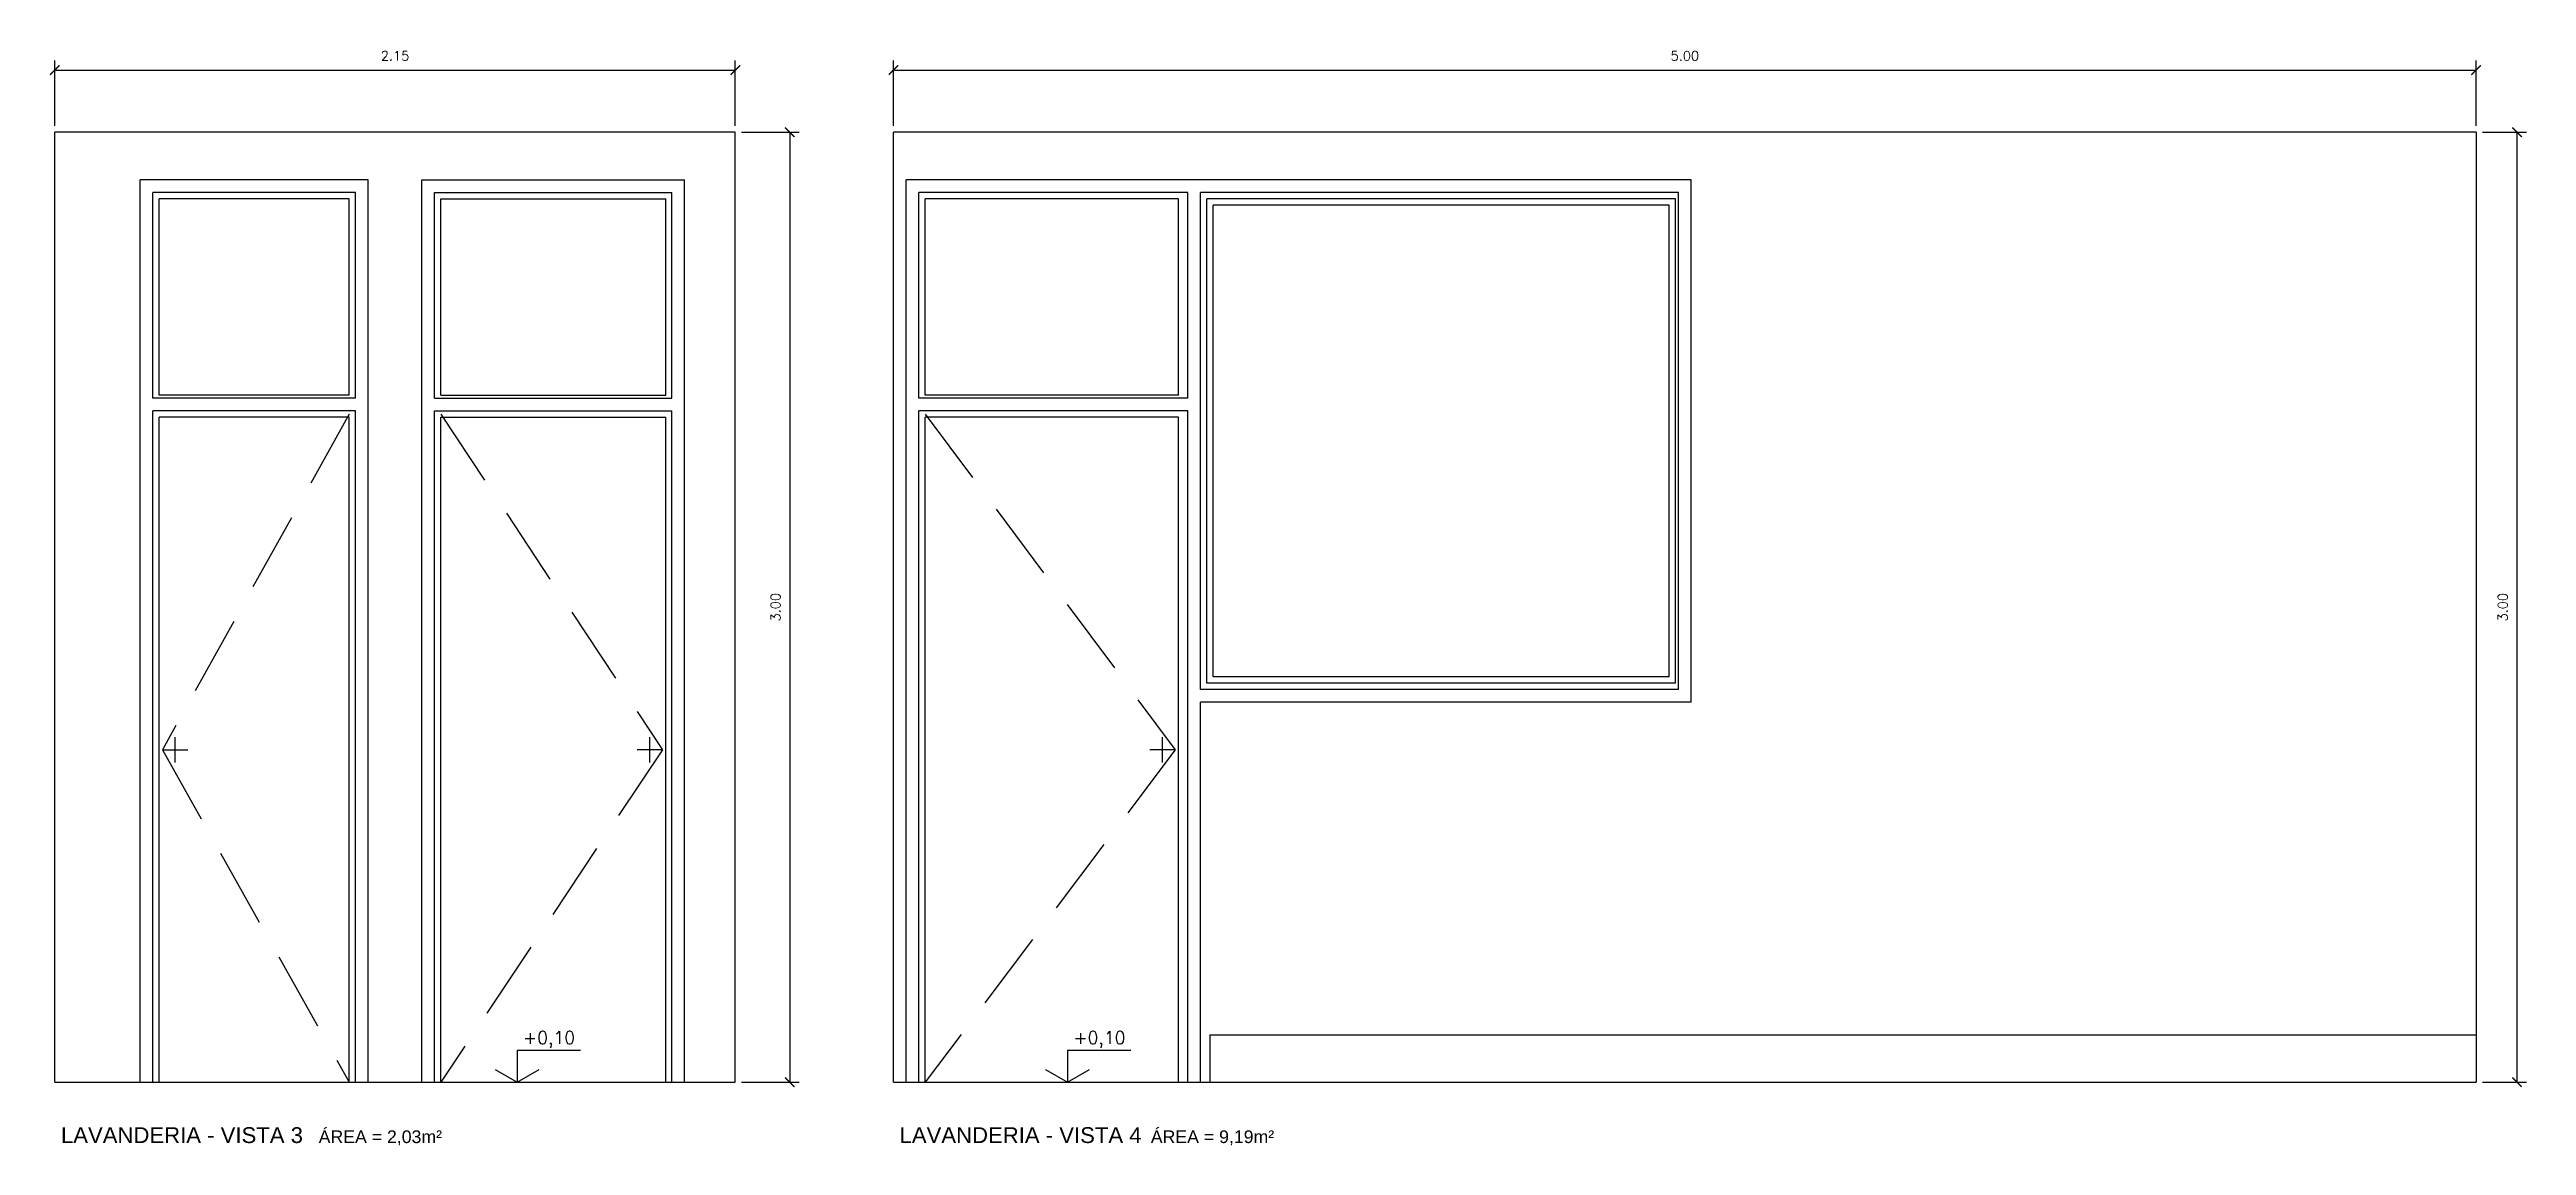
# Model space of a CAD drawing. Header units: millimetres. Extents: x 1 to 250, y 10 to 22.
# Drawn here: x 53.15 to 60.97, y 18.09 to 21.55 of the extents above; entities that cross this region are included whole.
import ezdxf

# ---------------------------------------------------------------- set-up
doc = ezdxf.new("R2010")
doc.units = ezdxf.units.MM
doc.linetypes.add('HIDDEN', pattern=[0.375, 0.25, -0.125])
for name, color, linetype in [('COTAS', 1, 'Continuous'), ('LPROJ', 7, 'HIDDEN'), ('LVISTA02', 1, 'Continuous'), ('NOTAS', 2, 'Continuous'), ('REVEST', 2, 'Continuous')]:
    doc.layers.add(name, color=color, linetype=linetype)
doc.styles.add('60-20', font='romans.shx', dxfattribs={"height": 0.03})
doc.styles.add('60-50', font='romans.shx', dxfattribs={"height": 0.075})
doc.styles.add('80-20', font='romans.shx', dxfattribs={"height": 0.04})
doc.styles.add('ARIAL', font='arial.ttf', dxfattribs={"height": 0.05})
doc.dimstyles.new('20', dxfattribs={"dimtxt": 0.1, "dimasz": 0.075, "dimexe": 0.075, "dimexo": 0.05, "dimgap": 0.075, "dimtad": 1, "dimzin": 4, "dimdsep": 46, "dimtxsty": '60-50', "dimblk1": 'ARCHTICK', "dimblk2": 'ARCHTICK', "dimsah": 1, "dimcen": 2.5, "dimclrt": 3, "dimadec": 0, "dimazin": 0, "dimtfac": 1, "dimtmove": 2, "dimatfit": 3, "dimldrblk": 'ARCHTICK', "dimfxl": 1, "dimarcsym": 0})

msp = doc.modelspace()

# ---------------------------------------------------------------- texts
at = {"layer": 'NOTAS', "color": 3, "style": '80-20'}
for p in [(54.6451, 18.4117), (56.3841, 18.4117)]:
    msp.add_text('+0,10', height=0.04, dxfattribs=at).set_placement(p)
at = {"layer": 'NOTAS', "style": 'ARIAL'}
for s, height, p in [('LAVANDERIA - VISTA 3', 0.05, (53.1853, 18.0988)), ('ÁREA = 2,03m²', 0.04, (53.9995, 18.0987)), ('LAVANDERIA - VISTA 4', 0.05, (55.8348, 18.0988)), ('ÁREA = 9,19m²', 0.04, (56.6285, 18.0987))]:
    msp.add_text(s, height=height, dxfattribs=at).set_placement(p)

# ---------------------------------------------------------------- blocks, each defined once
blk = doc.blocks.new('_ARCHTICK')
at = {"color": 0, "linetype": 'ByBlock', "const_width": 0.15}
blk.add_lwpolyline([(-0.5, -0.5), (0.5, 0.5)], dxfattribs=at)
blk = doc.blocks.new('*D52')
at = {"color": 0, "linetype": 'ByBlock'}
for p, q in [((53.1658, 21.3109), (53.1658, 21.5173)), ((53.1658, 21.4873), (55.3158, 21.4873)), ((55.3158, 21.3109), (55.3158, 21.5173))]:
    blk.add_line(p, q, dxfattribs=at)
at = {"layer": 'DEFPOINTS', "color": 0, "linetype": 'ByBlock'}
for p in [(55.3158, 21.4873), (53.1658, 21.2909), (55.3158, 21.2909)]:
    blk.add_point(p, dxfattribs=at)
at = {"color": 0, "linetype": 'ByBlock', "xscale": 0.03, "yscale": 0.03, "zscale": 0.03, "rotation": 180}
blk.add_blockref('_ARCHTICK', (53.1658, 21.4873), dxfattribs=at)
at = {"color": 0, "linetype": 'ByBlock', "xscale": 0.03, "yscale": 0.03, "zscale": 0.03}
blk.add_blockref('_ARCHTICK', (55.3158, 21.4873), dxfattribs=at)
at = {"color": 3, "linetype": 'ByBlock', "insert": (54.2408, 21.5323), "char_height": 0.03, "attachment_point": 5, "style": '60-20'}
blk.add_mtext('2.15', dxfattribs=at)
blk = doc.blocks.new('*D53')
at = {"color": 0, "linetype": 'ByBlock'}
for p, q in [((55.8158, 21.3109), (55.8158, 21.5173)), ((55.8158, 21.4873), (60.8158, 21.4873)), ((60.8158, 21.3109), (60.8158, 21.5173))]:
    blk.add_line(p, q, dxfattribs=at)
at = {"layer": 'DEFPOINTS', "color": 0, "linetype": 'ByBlock'}
for p in [(60.8158, 21.4873), (55.8158, 21.2909), (60.8158, 21.2909)]:
    blk.add_point(p, dxfattribs=at)
at = {"color": 0, "linetype": 'ByBlock', "xscale": 0.03, "yscale": 0.03, "zscale": 0.03, "rotation": 180}
blk.add_blockref('_ARCHTICK', (55.8158, 21.4873), dxfattribs=at)
at = {"color": 0, "linetype": 'ByBlock', "xscale": 0.03, "yscale": 0.03, "zscale": 0.03}
blk.add_blockref('_ARCHTICK', (60.8158, 21.4873), dxfattribs=at)
at = {"color": 3, "linetype": 'ByBlock', "insert": (58.3158, 21.5323), "char_height": 0.03, "attachment_point": 5, "style": '60-20'}
blk.add_mtext('5.00', dxfattribs=at)
blk = doc.blocks.new('*D162')
at = {"color": 0, "linetype": 'ByBlock'}
for p, q in [((55.3358, 21.2909), (55.5181, 21.2909)), ((55.4881, 21.2909), (55.4881, 18.2909)), ((55.3358, 18.2909), (55.5181, 18.2909))]:
    blk.add_line(p, q, dxfattribs=at)
at = {"layer": 'DEFPOINTS', "color": 0, "linetype": 'ByBlock'}
for p in [(55.3158, 21.2909), (55.3158, 18.2909), (55.4881, 18.2909)]:
    blk.add_point(p, dxfattribs=at)
at = {"color": 0, "linetype": 'ByBlock', "xscale": 0.03, "yscale": 0.03, "zscale": 0.03}
for p, rotation in [((55.4881, 21.2909), 90), ((55.4881, 18.2909), 270)]:
    blk.add_blockref('_ARCHTICK', p, dxfattribs=dict(at, rotation=rotation))
at = {"color": 3, "linetype": 'ByBlock', "insert": (55.4431, 19.7909), "char_height": 0.03, "attachment_point": 5, "rotation": 90, "style": '60-20'}
blk.add_mtext('3.00', dxfattribs=at)
blk = doc.blocks.new('*D163')
at = {"color": 0, "linetype": 'ByBlock'}
for p, q in [((60.8358, 21.2909), (60.9748, 21.2909)), ((60.9448, 21.2909), (60.9448, 18.2909)), ((60.8358, 18.2909), (60.9748, 18.2909))]:
    blk.add_line(p, q, dxfattribs=at)
at = {"layer": 'DEFPOINTS', "color": 0, "linetype": 'ByBlock'}
for p in [(60.8158, 21.2909), (60.8158, 18.2909), (60.9448, 18.2909)]:
    blk.add_point(p, dxfattribs=at)
at = {"color": 0, "linetype": 'ByBlock', "xscale": 0.03, "yscale": 0.03, "zscale": 0.03}
for p, rotation in [((60.9448, 21.2909), 90), ((60.9448, 18.2909), 270)]:
    blk.add_blockref('_ARCHTICK', p, dxfattribs=dict(at, rotation=rotation))
at = {"color": 3, "linetype": 'ByBlock', "insert": (60.8998, 19.7909), "char_height": 0.03, "attachment_point": 5, "rotation": 90, "style": '60-20'}
blk.add_mtext('3.00', dxfattribs=at)

# ---------------------------------------------------------------- dimensions: what is measured, and where the dimension line sits
at = {"layer": 'COTAS'}
for base, p1, p2, picture, middle in [((55.3158, 21.4873), (53.1658, 21.2909), (55.3158, 21.2909), '*D52', (54.2408, 21.5323)), ((60.8158, 21.4873), (55.8158, 21.2909), (60.8158, 21.2909), '*D53', (58.3158, 21.5323))]:
    dim = msp.add_linear_dim(base=base, p1=p1, p2=p2, dimstyle='20', override={"dimtxt": 0.02, "dimasz": 0.03, "dimexe": 0.03, "dimexo": 0.02, "dimgap": 0.03, "dimtxsty": '60-20'}, dxfattribs=at)
    dim.commit()
    dim.dimension.update_dxf_attribs({"geometry": picture, "text_midpoint": middle})
for base, p1, p2, picture, middle in [((55.4881, 18.2909), (55.3158, 21.2909), (55.3158, 18.2909), '*D162', (55.4431, 19.7909)), ((60.9448, 18.2909), (60.8158, 21.2909), (60.8158, 18.2909), '*D163', (60.8998, 19.7909))]:
    dim = msp.add_linear_dim(base=base, p1=p1, p2=p2, angle=90, dimstyle='20', override={"dimtxt": 0.02, "dimasz": 0.03, "dimexe": 0.03, "dimexo": 0.02, "dimgap": 0.03, "dimtxsty": '60-20'}, dxfattribs=at)
    dim.commit()
    dim.dimension.update_dxf_attribs({"geometry": picture, "text_midpoint": middle})

# ---------------------------------------------------------------- linework, layer by layer
at = {"layer": 'LPROJ'}
for p, q in [((54.0958, 20.4009), (53.5058, 19.3409)), ((54.3858, 20.4009), (55.0858, 19.3409)), ((55.9158, 20.4009), (56.7058, 19.3409)), ((53.5058, 19.3409), (54.0958, 18.2909)), ((55.0858, 19.3409), (54.3858, 18.2909)), ((56.7058, 19.3409), (55.9158, 18.2909))]:
    msp.add_line(p, q, dxfattribs=at)
at = {"layer": 'LVISTA02'}
for p, q in [((53.4358, 18.2909), (53.4358, 21.1409)), ((54.1558, 21.1409), (53.4358, 21.1409)), ((54.1558, 18.2909), (54.1558, 21.1409)), ((54.3258, 18.2909), (54.3258, 21.1409)), ((54.3258, 21.1409), (55.1558, 21.1409)), ((55.1558, 18.2909), (55.1558, 21.1409)), ((55.8558, 18.2909), (55.8558, 21.1409)), ((58.3358, 21.1409), (55.8558, 21.1409)), ((58.3358, 19.4909), (58.3358, 21.1409)), ((54.1158, 21.1009), (53.4758, 21.1009)), ((53.4758, 20.4509), (53.4758, 21.1009)), ((54.0958, 21.0809), (53.4958, 21.0809)), ((53.4958, 20.4609), (53.4958, 21.0809)), ((54.0958, 20.4609), (54.0958, 21.0809)), ((54.1158, 20.4509), (54.1158, 21.1009)), ((54.3658, 21.1009), (55.1158, 21.1009)), ((54.3658, 20.4509), (54.3658, 21.1009)), ((54.3858, 21.0809), (55.0958, 21.0809)), ((54.3858, 20.4609), (54.3858, 21.0809)), ((55.0958, 20.4609), (55.0958, 21.0809)), ((55.1158, 20.4509), (55.1158, 21.1009)), ((56.7458, 21.1009), (55.8958, 21.1009)), ((55.8958, 20.4509), (55.8958, 21.1009)), ((56.7158, 21.0809), (55.9158, 21.0809)), ((55.9158, 20.4609), (55.9158, 21.0809)), ((56.7158, 20.4609), (56.7158, 21.0809)), ((56.7458, 20.4509), (56.7458, 21.1009)), ((56.7858, 19.5309), (56.7858, 21.1009)), ((58.2958, 21.1009), (56.7858, 21.1009)), ((58.2858, 21.0809), (56.8058, 21.0809)), ((56.8058, 19.5509), (56.8058, 21.0809)), ((56.8258, 19.5709), (56.8258, 21.0609)), ((58.2658, 21.0609), (56.8258, 21.0609)), ((58.2658, 19.5709), (58.2658, 21.0609)), ((58.2858, 19.5509), (58.2858, 21.0809)), ((58.2958, 19.5309), (58.2958, 21.1009)), ((54.1158, 20.4509), (53.4758, 20.4509)), ((54.0958, 20.4609), (53.4958, 20.4609)), ((54.3658, 20.4509), (55.1158, 20.4509)), ((54.3858, 20.4609), (55.0958, 20.4609)), ((56.7458, 20.4509), (55.8958, 20.4509)), ((56.7158, 20.4609), (55.9158, 20.4609)), ((53.4758, 18.2909), (53.4758, 20.4109)), ((54.1158, 20.4109), (53.4758, 20.4109)), ((53.4958, 18.2909), (53.4958, 20.3909)), ((54.0958, 20.3909), (53.4958, 20.3909)), ((54.0958, 18.2909), (54.0958, 20.3909)), ((54.1158, 18.2909), (54.1158, 20.4109)), ((54.3658, 18.2909), (54.3658, 20.4109)), ((54.3658, 20.4109), (55.1158, 20.4109)), ((54.3858, 18.2909), (54.3858, 20.3909)), ((54.3858, 20.3909), (55.0958, 20.3909)), ((55.0958, 18.2909), (55.0958, 20.3909)), ((55.1158, 18.2909), (55.1158, 20.4109)), ((55.8958, 18.2909), (55.8958, 20.4109)), ((56.7458, 20.4109), (55.8958, 20.4109)), ((55.9158, 18.2909), (55.9158, 20.3909)), ((56.7158, 20.3909), (55.9158, 20.3909)), ((56.7158, 18.2909), (56.7158, 20.3909)), ((56.7458, 18.2909), (56.7458, 20.4109)), ((58.2658, 19.5709), (56.8258, 19.5709)), ((58.2958, 19.5309), (56.7858, 19.5309)), ((58.3358, 19.4909), (56.7858, 19.4909)), ((56.7858, 18.2909), (56.7858, 19.4909)), ((58.2858, 19.5509), (56.8058, 19.5509)), ((56.8158, 18.4409), (60.8158, 18.4409)), ((56.8158, 18.2909), (56.8158, 18.4409))]:
    msp.add_line(p, q, dxfattribs=at)
at = {"layer": 'NOTAS'}
for p, q in [((53.5058, 19.3409), (53.5858, 19.3409)), ((53.5458, 19.3009), (53.5458, 19.3809)), ((55.0858, 19.3409), (55.0058, 19.3409)), ((55.0458, 19.3009), (55.0458, 19.3809)), ((56.7058, 19.3409), (56.6258, 19.3409)), ((56.6658, 19.3009), (56.6658, 19.3809))]:
    msp.add_line(p, q, dxfattribs=at)
for points in [[(54.8265, 18.3909), (54.6265, 18.3909), (54.6265, 18.2909)], [(56.5655, 18.3909), (56.3655, 18.3909), (56.3655, 18.2909)]]:
    msp.add_lwpolyline(points, dxfattribs=at)
at = {"layer": 'NOTAS', "color": 3}
for points in [[(54.5572, 18.3309), (54.6265, 18.2909), (54.6957, 18.3309)], [(56.2962, 18.3309), (56.3655, 18.2909), (56.4348, 18.3309)]]:
    msp.add_lwpolyline(points, dxfattribs=at)
at = {"layer": 'REVEST'}
for p, q in [((53.1658, 18.2909), (53.1658, 21.2909)), ((55.3158, 21.2909), (53.1658, 21.2909)), ((55.3158, 18.2909), (55.3158, 21.2909)), ((60.8158, 21.2909), (55.8158, 21.2909)), ((55.8158, 18.2909), (55.8158, 21.2909)), ((60.8158, 21.2909), (60.8158, 18.2909)), ((53.1658, 18.2909), (55.3158, 18.2909)), ((55.8158, 18.2909), (60.8158, 18.2909))]:
    msp.add_line(p, q, dxfattribs=at)

msp.set_redraw_order([(e.dxf.handle, doc.entitydb.next_handle()) for e in msp.query("TEXT MTEXT ATTDEF DIMENSION ARC_DIMENSION")])  # texts and dimensions are drawn at this point

doc.saveas('drawing.dxf')
